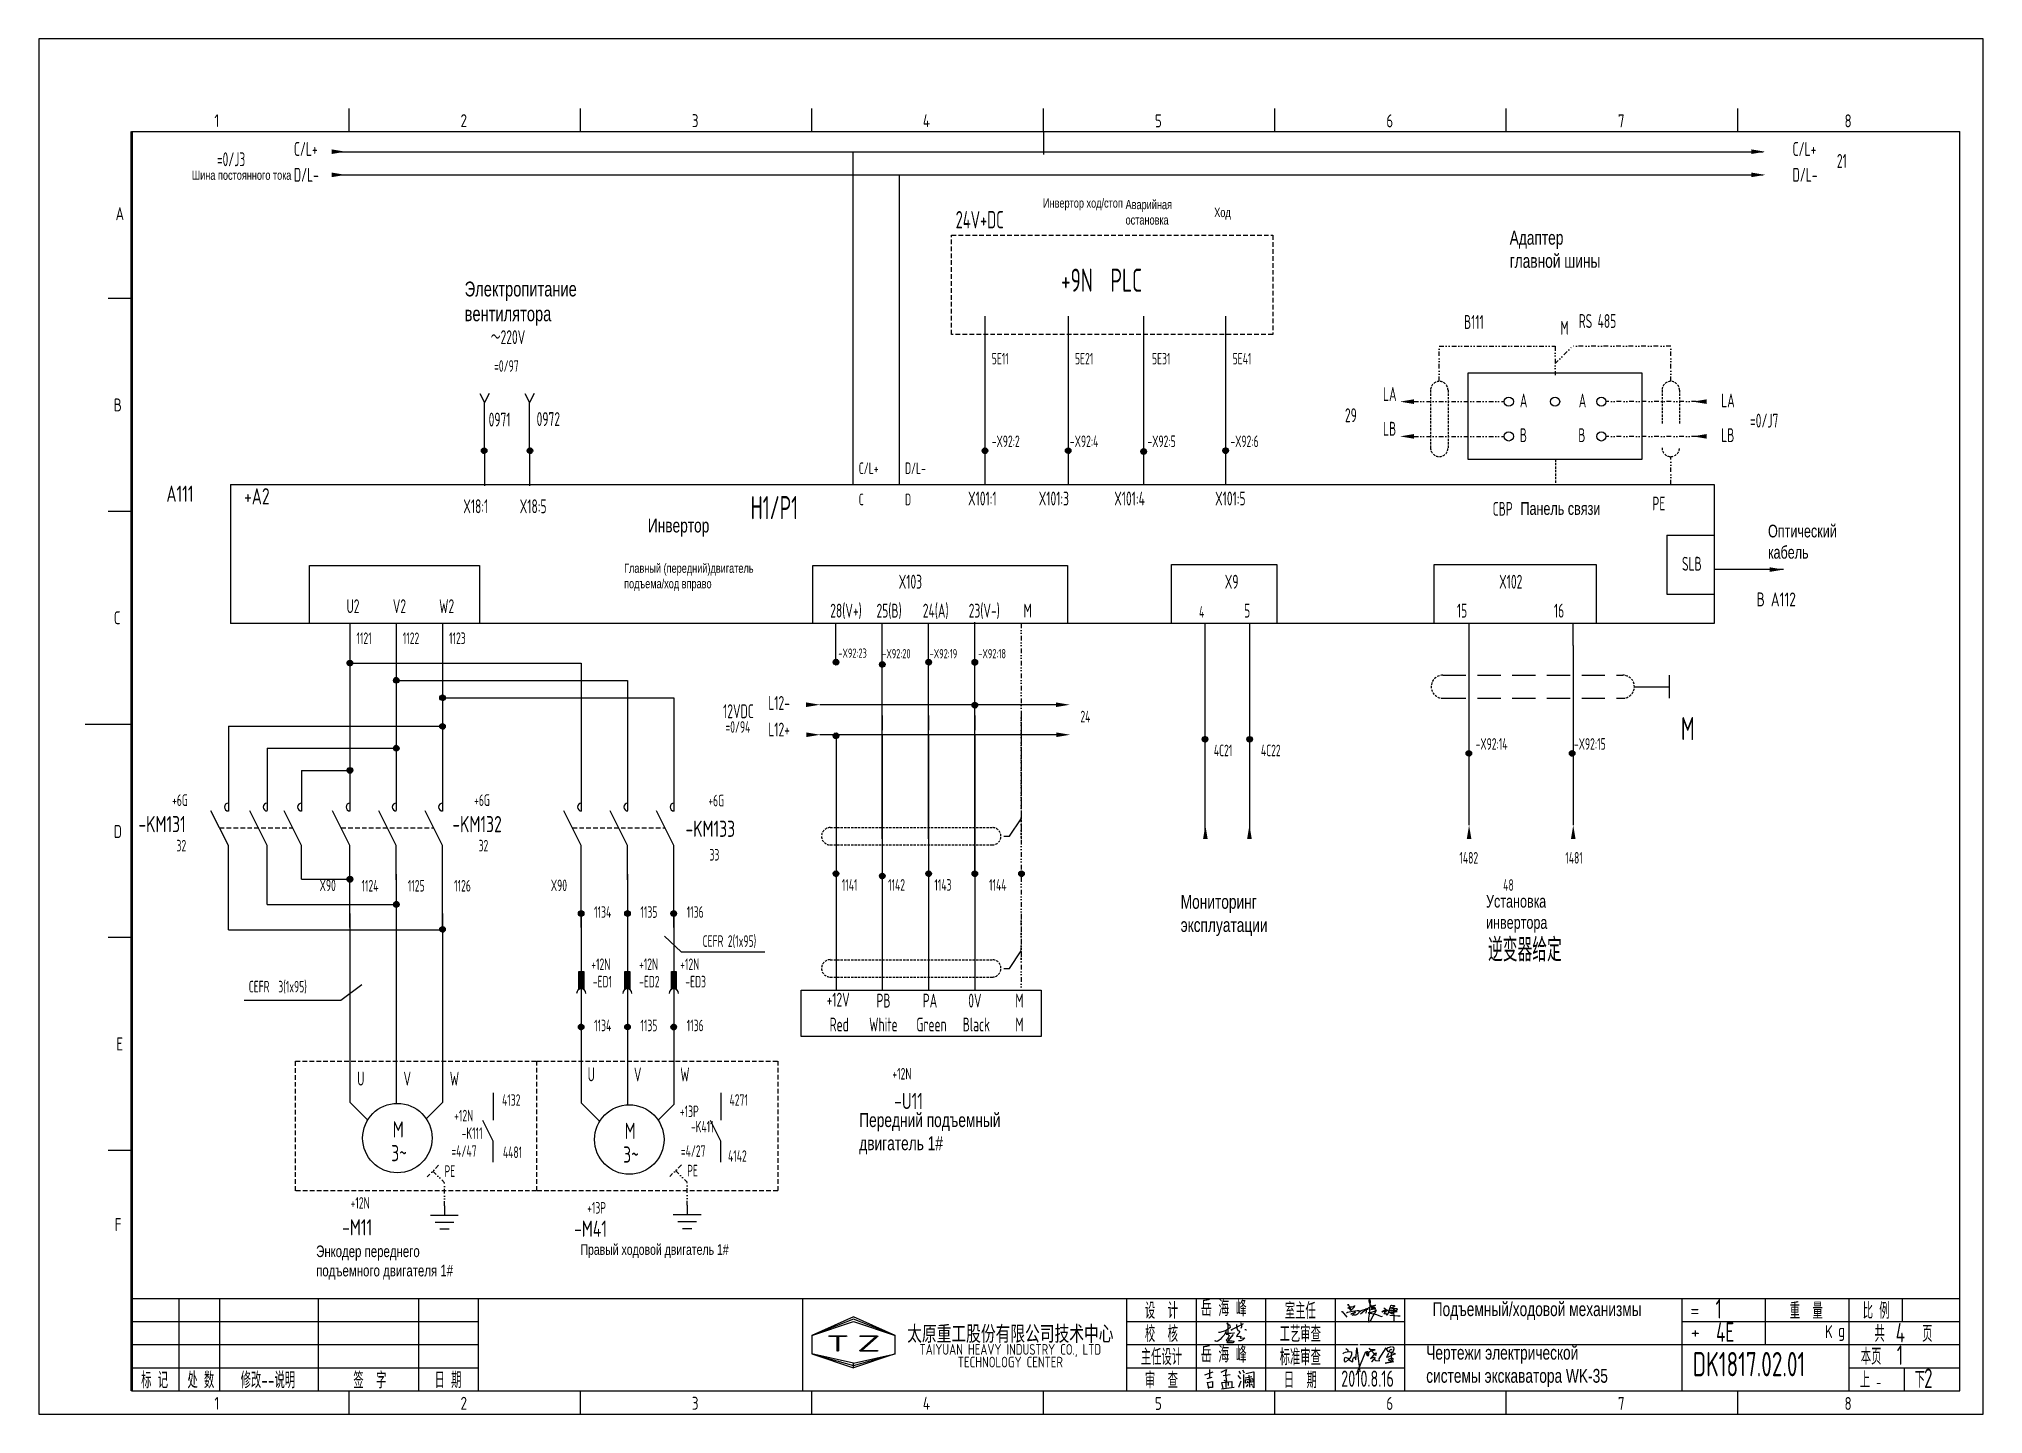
# Model space of a CAD drawing. Extents: x -2695 to 6320, y -2108 to 2608.
# Drawn here: x 8.8 to 428.8, y 120.6 to 417.6 of the extents above; entities that cross this region are included whole.
import ezdxf
from ezdxf.enums import TextEntityAlignment as Align

# ---------------------------------------------------------------- set-up
doc = ezdxf.new("R2010")
doc.units = 0
doc.header["$LTSCALE"] = 2
for name, pattern in [('DASHED2', [0.375, 0.25, -0.125]), ('DIVIDE', [1.25, 0.5, -0.25, 0, -0.25, 0, -0.25]), ('HIDDEN', [0.375, 0.25, -0.125])]:
    doc.linetypes.add(name, pattern=pattern)
doc.layers.get('0').update_dxf_attribs({"linetype": 'CONTINUOUS'})
for name, color, linetype in [('01', 7, 'CONTINUOUS'), ('11', 3, 'CONTINUOUS'), ('CONTINUOUS', 7, 'CONTINUOUS'), ('DASHED', 2, 'DASHED2'), ('DIVIDE', 1, 'DIVIDE')]:
    doc.layers.add(name, color=color, linetype=linetype)
doc.styles.add('HZLIB', font='TXT', dxfattribs={"bigfont": 'HZLIB.SHX'})
doc.styles.add('ROMAN', font='ROMANC.shx', dxfattribs={"width": 0.7, "height": 0.7})
doc.styles.add('ROMANS', font='romans', dxfattribs={"width": 0.67, "bigfont": 'hzlib'})
doc.styles.get("Standard").update_dxf_attribs({"font": 'isocp.shx', "width": 0.707, "bigfont": 'dfst.shx'})

msp = doc.modelspace()

# ---------------------------------------------------------------- texts
at = {"ltscale": 2, "width": 0.67}
for s, p in [('-X92:23', (181.52, 283.97)), ('-X92:20', (191, 283.84)), ('-X92:19', (201.24, 283.84)), ('-X92:18', (211.75, 283.84))]:
    msp.add_text(s, height=2, dxfattribs=at).set_placement(p)
at = {"width": 0.707}
for s, p in [('1', (371.02, 141.25)), ('4E', (371.13, 136.23)), ('4', (409.93, 136.11)), ('1', (410.18, 131.25)), ('2', (416.06, 126.25))]:
    msp.add_text(s, height=4.2, dxfattribs=at).set_placement(p)
at = {"ltscale": 2, "attachment_point": 1}
for s, insert, char_height, width in [('{\\fArial|b0|i0|c204|p34;Шина постоянного тока}', (41.85, 389.19), 2, 21.6275), ('{\\fArial|b0|i0|c204|p34;Инвертор ход/стоп}', (225.72, 383.17), 2, 16.3122), ('{\\fArial|b0|i0|c204|p34;Аварийная остановка}', (243.56, 382.85), 2, 16.3122), ('{\\fArial|b0|i0|c204|p34;Ход}', (262.71, 381.14), 2, 16.3122), ('{\\fArial|b0|i0|c204|p34;Адаптер главной шины}', (326.54, 376.18), 3, 20.2181), ('{\\fArial|b0|i0|c204|p34;\\H0.9167x;Электропитание вентилятора}', (100.79, 365.21), 3.5, 36.7449), ('{\\fArial|b0|i0|c204|p34;\\H0.9167x;Панель связи}', (328.87, 317.58), 3, 20.2181), ('{\\fArial|b0|i0|c204|p34;Инвертор}', (140.36, 314.03), 3, 24.8503), ('{\\fArial|b0|i0|c204|p34;\\H0.9167x;Оптический кабель}', (382.35, 312.71), 3, 20.2181), ('{\\fArial|b0|i0|c204|p34;Главный (передний)двигатель подъема/ход вправо}', (135.23, 304.31), 2, 35.1145), ('{\\fArial|b0|i0|c204|p34;Мониторинг эксплуатации}', (255.47, 232.76), 3, 20.2181), ('{\\fArial|b0|i0|c204|p34;\\H0.9167x;Установка инвертора}', (321.43, 232.76), 3, 20.2181), ('{\\fArial|b0|i0|c204|p34;Передний подъемный двигатель 1#}', (186.03, 185.62), 3, 42.7507), ('{\\fArial|b0|i0|c204|p34;Энкодер переднего подъемного двигателя 1#}', (68.71, 157.03), 2.5, 34.5403), ('{\\fArial|b0|i0|c204|p34;\\H0.9167x;Правый ходовой двигатель 1#}', (125.81, 157.31), 2.5, 34.5403), ('{\\fArial|b0|i0|c204|p34;Подъемный/ходовой механизмы}', (309.91, 144.79), 3, 44.6913), ('{\\fArial|b0|i0|c204|p34;Чертежи электрической системы экскаватора WK-35}', (308.51, 135.39), 3, 44.5239)]:
    msp.add_mtext(s, dxfattribs=dict(at, insert=insert, char_height=char_height, width=width))
at = {"char_height": 3.5, "attachment_point": 1}
for s, insert, width in [('岳 海 峰', (259.84, 145.25), 12.9495), ('岳 海 峰', (259.84, 135.25), 12.9495), ('2010.8.16', (290.14, 130.02), 12.1142)]:
    msp.add_mtext(s, dxfattribs=dict(at, insert=insert, width=width))
at = {"layer": '01', "linetype": 'HIDDEN', "width": 0.67}
for s, p in [('0971', (105.97, 333.91)), ('0972', (116.33, 334.01))]:
    msp.add_text(s, height=3, dxfattribs=at).set_placement(p)
at = {"layer": '11', "color": 7, "linetype": 'ByBlock', "ltscale": 2, "width": 0.67}
for s, p in [('+12N', (128.15, 216.53)), ('+12N', (138.46, 216.53)), ('+12N', (147.36, 216.53)), ('+12N', (193.19, 192.88)), ('4132', (108.87, 187.2)), ('4271', (158.01, 187.2)), ('+12N', (98.52, 183.84)), ('+13P', (147.29, 184.77)), ('4481', (109.06, 175.92)), ('4142', (157.68, 175.11)), ('+12N', (76.16, 164.99)), ('+13P', (127.25, 163.92))]:
    msp.add_text(s, height=2.5, dxfattribs=at).set_placement(p)
at = {"layer": '11', "width": 0.707}
msp.add_text('DK1817.02.01', height=5.25, dxfattribs=at).set_placement((366.09, 128.79))
at = {"layer": 'CONTINUOUS', "linetype": 'Continuous', "style": 'ROMAN'}
for s, height, width, p in [('1', 2.8, 0.7, (46.74, 398.56)), ('2', 2.8, 0.7, (99.9, 398.56)), ('3', 2.8, 0.7, (149.87, 398.56)), ('4', 2.8, 0.7, (199.77, 398.56)), ('5', 2.8, 0.7, (249.91, 398.52)), ('6', 2.8, 0.7, (299.89, 398.52)), ('7', 2.8, 0.7, (349.92, 398.52)), ('8', 2.8, 0.7, (398.87, 398.52)), ('A', 2.8, 0.7, (25.38, 378.47)), ('B', 2.8, 0.7, (24.99, 337.16)), ('C', 2.8, 0.7, (24.99, 291.21)), ('D', 2.8, 0.7, (24.99, 245.05)), ('E', 2.8, 0.7, (25.55, 199.16)), ('F', 2.8, 0.7, (25.19, 160.16)), ('K', 2.8, 0.7, (394.65, 137.02)), ('g', 2.8, 0.7, (397.48, 137.28)), ('T', 3.5, 1.8, (178.81, 134.12)), ('Z', 3.5, 1.8, (185.51, 134.12)), ('1', 2.8, 0.7, (46.74, 121.56)), ('2', 2.8, 0.7, (99.9, 121.56)), ('3', 2.8, 0.7, (149.87, 121.56)), ('4', 2.8, 0.7, (199.77, 121.56)), ('5', 2.8, 0.7, (249.91, 121.52)), ('6', 2.8, 0.7, (299.89, 121.52)), ('7', 2.8, 0.7, (349.92, 121.52)), ('8', 2.8, 0.7, (398.87, 121.52))]:
    msp.add_text(s, height=height, dxfattribs=dict(at, width=width)).set_placement(p)
at = {"layer": 'CONTINUOUS', "width": 0.67}
for s, height, p in [('C/L+', 3, (63.9, 392.35)), ('C/L+', 3, (387.65, 392.35)), ('=0/J3', 3, (47.27, 390.13)), ('21', 3, (397.22, 389.76)), ('D/L-', 3, (63.9, 386.76)), ('D/L-', 3, (387.65, 386.76)), ('B111', 3, (316.68, 354.98)), ('RS 485', 3, (341.46, 355.19)), ('～220V', 3, (106.43, 351.7)), (' M', 3, (336.36, 353.73)), ('LA', 3, (299.18, 339.42)), (' A', 3, (327.59, 338.03)), ('A', 3, (341.46, 338.03)), ('LA', 3, (372.23, 338.03)), ('29', 3, (290.95, 334.84)), ('=0/J7', 3, (378.46, 333.68)), ('LB', 3, (299.18, 331.92)), (' B', 3, (327.59, 330.53)), ('B', 3, (341.36, 330.53)), ('LB', 3, (372.23, 330.53)), (' CBP', 3, (321.72, 314.63)), ('12VDC', 3, (156.63, 270.92)), ('L12-', 3, (166.38, 272.71)), ('L12+', 3, (166.38, 266.97)), ('M', 5, (363.54, 266.17)), ('逆变器给定', 5, (321.87, 218.38))]:
    msp.add_text(s, height=height, dxfattribs=at).set_placement(p)
at = {"layer": 'CONTINUOUS', "color": 0, "width": 0.67}
msp.add_text('+9N  PLC', height=5, dxfattribs=at).set_placement((229.63, 363.01))
at = {"layer": 'CONTINUOUS', "color": 7, "width": 0.67}
for s, height, p in [('C/L+', 2.5, (185.92, 323.65)), ('D/L-', 2.5, (195.92, 323.65)), ('C', 2.5, (185.92, 316.9)), ('D', 2.5, (195.92, 316.9)), ('X101:1', 3, (209.54, 316.86)), ('X101:3', 3, (224.81, 316.86)), ('X101:4', 3, (241.12, 316.86)), ('X18:1', 3, (100.5, 315.18)), ('X18:5', 3, (112.69, 315.18)), ('H1/P1', 5, (162.57, 313.89)), ('PE', 3, (357.37, 315.77)), ('SLB', 3, (363.76, 302.77)), ('  X103', 3, (192.26, 298.89)), ('  X9', 3, (262.7, 298.89)), ('  X102', 3, (321.97, 298.89)), ('28(V+)', 3, (179.76, 292.64)), ('25(B)', 3, (189.76, 292.64)), ('24(A)', 3, (199.76, 292.64)), ('23(V-)', 3, (209.68, 292.64)), ('M', 3, (221.53, 292.64)), ('4', 2.5, (259.44, 292.64)), ('5', 3, (269.18, 292.64)), ('15', 3, (315.14, 292.64)), ('16', 3, (336.1, 292.64)), ('+6G', 2.5, (37.59, 251.96)), ('+6G', 2.5, (102.84, 251.96)), ('+6G', 2.5, (153.43, 251.88)), ('32', 2.5, (38.55, 242.14)), ('32', 2.5, (103.81, 242.14)), ('33', 2.5, (153.69, 240.16)), ('X90', 2.5, (69.46, 233.56)), ('X90', 2.5, (119.41, 233.56)), ('CEFR 2(1x95)', 2.5, (152.2, 221.53)), ('CEFR  3(1x95)', 2.5, (54.14, 211.69)), ('+12V', 3, (178.98, 208.63)), ('PB', 3, (189.76, 208.43)), ('PA', 3, (199.76, 208.43)), ('0V', 3, (209.58, 208.43)), ('M', 3, (219.76, 208.43)), ('Red', 3, (179.64, 203.26)), ('White', 3, (188.17, 203.26)), ('Green', 3, (198.37, 203.26)), ('Black', 3, (208.39, 203.26)), ('M', 3, (219.76, 203.26))]:
    msp.add_text(s, height=height, dxfattribs=at).set_placement(p)
for s, height, style, p in [('A111', 3.5, 'ROMANS', (36.35, 317.64)), ('-U11 ', 3.5, 'ROMANS', (193.58, 186.49)), ('M', 3.5, 'ROMANS', (85.25, 180.36)), ('M', 3.5, 'ROMANS', (135.35, 180.05)), ('3~', 3.5, 'ROMANS', (84.93, 175.23)), ('3~', 3.5, 'ROMANS', (135.03, 174.92)), ('-M11', 3.5, 'ROMANS', (74.33, 159.22)), ('-M41', 3.5, 'ROMANS', (124.43, 158.91)), ('-', 2.4, 'HZLIB', (405.68, 126.25))]:
    msp.add_text(s, height=height, dxfattribs=dict(at, style=style)).set_placement(p)
at = {"layer": 'CONTINUOUS', "color": 1, "style": 'ROMANS', "width": 0.67}
for s, p in [('+A2', (53.14, 317.1)), ('-KM131', (30.31, 246.29)), ('-KM132', (98.13, 246.29))]:
    msp.add_text(s, height=3.5, dxfattribs=at).set_placement(p)
at = {"layer": 'CONTINUOUS', "color": 1, "width": 0.67}
for s, p in [('X101:5', (262.91, 316.86)), ('U2', (75.28, 293.6)), ('V2', (85.28, 293.6)), ('W2', (95.28, 293.6)), ('U', (77.58, 191.57)), ('V', (87.58, 191.57)), ('W', (97.58, 191.57)), ('U', (127.36, 192.49)), ('V', (137.36, 192.49)), ('W', (147.36, 192.49))]:
    msp.add_text(s, height=3, dxfattribs=at).set_placement(p)
at = {"layer": 'CONTINUOUS', "style": 'ROMANS', "width": 0.67}
for s, height, p in [('В A112', 3.003, (379.87, 295.07)), ('-KM133', 3.5, (148.49, 245.28))]:
    msp.add_text(s, height=height, dxfattribs=at).set_placement(p)
at = {"layer": 'CONTINUOUS', "width": 0.67}
for s, p in [('设  计', (251.31, 143.12)), ('室主任', (281.31, 143.12)), ('重  量', (390.61, 143.12)), ('比 例', (405.71, 143.12)), ('校  核', (251.31, 138.12)), ('工艺审查', (281.31, 138.12)), ('共      页', (411.61, 138.13)), ('主任设计', (251.31, 133.12)), ('标准审查', (281.31, 133.12)), ('本页', (404.61, 133.23)), ('标 记', (33.81, 128.12)), ('处 数', (43.81, 128.12)), ('修改--说明', (58.28, 128.12)), ('签  字', (80.31, 128.12)), ('日 期', (97.19, 128.12)), ('审  查', (251.31, 128.12)), ('日  期', (281.31, 128.12)), ('上', (403.31, 128.14)), ('下', (415.14, 128.14))]:
    msp.add_text(s, height=3.5, dxfattribs=at).set_placement(p, align=Align.MIDDLE)
at = {"layer": 'CONTINUOUS', "linetype": 'Continuous', "style": 'ROMAN'}
for s, p in [('=', (365.55, 141.67)), ('+', (365.65, 136.94))]:
    msp.add_text(s, height=2.8, dxfattribs=at).set_placement(p)
at = {"layer": 'CONTINUOUS', "insert": (218.67, 135.19), "char_height": 3.3, "width": 50, "attachment_point": 5, "line_spacing_factor": 0.7125}
msp.add_mtext('{\\f宋体|b0|i0|c134|p2;太原重工股份有限公司技术中心\\P\\Fromans.shx;\\H0.6969x;TAIYUAN HEAVY INDUSTRY CO., LTD\\PTECHNOLOGY CENTER}', dxfattribs=at)
at = {"layer": 'DASHED', "color": 0, "width": 0.67}
for s, height, p in [('24V+DC', 3.75, (206.86, 376.7)), ('5E11', 2.5, (214.66, 347.31)), ('5E21', 2.5, (232.63, 347.31)), ('5E31', 2.5, (249.27, 347.31)), ('5E41', 2.5, (266.69, 347.31)), ('-X92:2', 2.5, (214.66, 329.47)), ('-X92:4', 2.5, (231.54, 329.47)), ('-X92:5', 2.5, (248.29, 329.47)), ('-X92:6', 2.5, (266.21, 329.47)), ('-X92:14', 2.5, (319.18, 264.11)), ('-X92:15', 2.5, (340.42, 264.11))]:
    msp.add_text(s, height=height, dxfattribs=at).set_placement(p)
at = {"layer": 'DASHED', "color": 7, "width": 0.67}
for s, p in [('=0/97', (107.15, 345.73)), ('1121', (77.42, 286.94)), ('1122', (87.42, 286.94)), ('1123', (97.42, 286.94)), ('=0/94', (157.13, 267.78)), ('24', (233.81, 270.03)), ('1124', (78.51, 233.48)), ('1125', (88.51, 233.48)), ('1126', (98.51, 233.48)), ('1141', (182.26, 233.66)), ('1142', (192.26, 233.66)), ('1143', (202.26, 233.66)), ('1144', (214.07, 233.66)), ('48', (325.14, 233.64)), ('1134', (128.76, 227.8)), ('1135', (138.76, 227.8)), ('1136', (148.76, 227.8)), ('-ED1', (128.46, 212.77)), ('-ED2', (138.46, 212.77)), ('-ED3', (148.46, 212.77)), ('1134', (128.76, 203.3)), ('1135', (138.76, 203.3)), ('1136', (148.76, 203.3)), ('      -K111', (94.39, 180.04)), ('=4/47', (97.94, 176.18)), ('=4/27', (147.5, 176.18)), ('PE', (96.42, 171.85)), ('PE', (148.86, 171.96))]:
    msp.add_text(s, height=2.5, dxfattribs=at).set_placement(p)
at = {"layer": 'DASHED', "color": 1, "width": 0.67}
for s, p in [('4C21', (262.63, 262.7)), ('4C22', (272.8, 262.7)), ('1482', (315.68, 239.51)), ('1481', (338.56, 239.51)), ('      -K411', (143.93, 181.45))]:
    msp.add_text(s, height=2.5, dxfattribs=at).set_placement(p)

# ---------------------------------------------------------------- blocks, each defined once
blk = doc.blocks.new('A$C5BE500A0')
for p, q in [((64.4, 48.9), (64.5, 51.6)), ((65.3, 44.3), (64.4, 48.9)), ((64.5, 51.6), (65.9, 52.2)), ((67.1, 48.5), (64.5, 17.9)), ((65.9, 52.2), (66.5, 51.5)), ((66.5, 51.5), (67.1, 48.5)), ((0, 24.1), (1.5, 23.9)), ((1.5, 23.9), (12.6, 10.8)), ((11.6, 21), (13.8, 22.8)), ((13.8, 22.8), (17.9, 23.5)), ((15.3, 41.2), (22.2, 26.1)), ((15.3, 40.1), (15.3, 41.2)), ((15.4, 37.7), (15.3, 40.1)), ((15.4, 32.4), (21, 34.6)), ((15.5, 31.8), (15.4, 32.4)), ((19.1, 30.1), (15.5, 31.8)), ((17.9, 23.5), (26, 24.9)), ((22.2, 26.1), (19.1, 30.1)), ((21, 34.6), (24.5, 35.1)), ((22.6, 18.1), (23.6, 19.3)), ((23.7, 17.3), (22.6, 18.1)), ((23.3, 27.9), (23.1, 27.8)), ((25.3, 29.5), (23.3, 27.9)), ((23.6, 19.3), (25.8, 19.9)), ((24.5, 35.1), (28.2, 35.6)), ((26.1, 16.2), (24.9, 15)), ((26.8, 30.7), (25.3, 29.5)), ((25.8, 19.9), (29.2, 20.8)), ((26, 24.9), (36.8, 26.1)), ((28.4, 20), (26.1, 16.2)), ((29.4, 34), (26.8, 30.7)), ((28.2, 35.6), (30.2, 36.8)), ((29.4, 15.2), (28.2, 15.7)), ((29.5, 22.1), (28.4, 20)), ((29.2, 20.8), (33, 21.4)), ((30.2, 38), (29.4, 34)), ((32.4, 15.1), (29.4, 15.2)), ((30.2, 22.7), (29.5, 22.1)), ((30.2, 36.8), (30.2, 38)), ((31.6, 22.6), (30.2, 22.7)), ((32.8, 22.1), (31.6, 22.6)), ((35, 16.2), (32.4, 15.1)), ((33, 21.4), (32.8, 22.1)), ((37.6, 17.7), (35, 16.2)), ((36.8, 26.1), (40.9, 26)), ((39.7, 20.3), (37.6, 17.7)), ((40.8, 21.6), (39.7, 20.3)), ((40.2, 22.8), (44.3, 25.4)), ((41.7, 24.4), (40.8, 21.6)), ((40.9, 26), (41.7, 24.4)), ((44.3, 25.4), (50.6, 27.7)), ((44.7, 18.7), (49.1, 22.6)), ((49.1, 22.6), (54.4, 27.2)), ((50.6, 27.7), (56.2, 29.3)), ((54.4, 27.2), (59.1, 30.4)), ((56.8, 20.6), (55.9, 19.6)), ((56.2, 29.3), (60.8, 29.6)), ((56.7, 31.7), (57.4, 29.6)), ((57.6, 25), (56.8, 20.6)), ((57.4, 29.6), (57.6, 25)), ((59.1, 30.4), (64.7, 33.7)), ((60.8, 29.6), (62.2, 29.2)), ((66.6, 21), (62.5, 20.6)), ((62.5, 20.6), (75.7, 18.4)), ((64.5, 17.9), (63.3, 8.5)), ((63.3, 8.5), (63.5, 0.1)), ((63.5, 0.1), (64.3, 0)), ((64.3, 0), (67.5, 2.5)), ((64.7, 33.7), (72, 37.3)), ((67.5, 39.5), (65.3, 44.3)), ((69.8, 21.4), (66.6, 21)), ((70.3, 36.3), (67.5, 39.5)), ((67.5, 2.5), (73.8, 13.7)), ((68.3, 28.6), (72.6, 29.4)), ((69.3, 29), (68.3, 28.6)), ((72, 30.5), (69.3, 29)), ((69.9, 34.1), (69.7, 33.3)), ((69.7, 33.3), (71.9, 33.6)), ((76.7, 24.1), (69.8, 21.4)), ((74.6, 36.5), (69.9, 34.1)), ((73.8, 32.8), (70.3, 36.3)), ((71.9, 33.6), (75.3, 34.2)), ((72, 37.3), (77.8, 39)), ((74.8, 31.8), (72, 30.5)), ((72.6, 29.4), (78.2, 30.4)), ((77.7, 30.8), (73.8, 32.8)), ((73.8, 13.7), (77.7, 20)), ((79.7, 39.2), (74.6, 36.5)), ((76.7, 32.6), (74.8, 31.8)), ((75.3, 34.2), (77, 34.5)), ((75.7, 18.4), (81.9, 16.6)), ((77.7, 33.5), (76.7, 32.6)), ((79.9, 25.4), (76.7, 24.1)), ((77, 34.5), (78, 34.1)), ((78, 34.1), (77.7, 33.5)), ((80.1, 30.5), (77.7, 30.8)), ((77.7, 20), (81.2, 25.6)), ((77.8, 39), (79.7, 39.2)), ((78.2, 30.4), (80.1, 30.5)), ((82.1, 26.9), (79.9, 25.4)), ((81.2, 25.6), (82.1, 26.9)), ((81.9, 16.6), (87.3, 14.8)), ((87.3, 14.8), (91.3, 12.9)), ((91.3, 12.9), (94.8, 12.6)), ((94.5, 25.2), (94.9, 23.9)), ((94.8, 12.6), (95.8, 12.8)), ((94.9, 23.9), (95.3, 23)), ((95.3, 23), (95.8, 22.8)), ((95.8, 22.8), (97, 23.3)), ((97, 23.3), (97.8, 25.3)), ((98.5, 23.8), (97.4, 25.9)), ((97.8, 25.3), (100.8, 27)), ((101.1, 23.3), (98.5, 23.8)), ((99, 31.4), (100.1, 32)), ((100.7, 21.1), (99.2, 17.4)), ((99.2, 17.4), (101.9, 20.9)), ((100.1, 32), (101.1, 31.6)), ((102.1, 27.7), (100.7, 21.1)), ((100.8, 27), (103.5, 26.5)), ((101.1, 31.6), (102.1, 30.6)), ((103.3, 23.7), (101.1, 23.3)), ((101.9, 20.9), (103.1, 21.8)), ((102.1, 30.6), (102.1, 27.7)), ((103.1, 21.8), (103.7, 20.1)), ((104.7, 23.9), (103.3, 23.7)), ((103.5, 26.5), (104.5, 25.2)), ((103.7, 20.1), (103.9, 18.5)), ((103.9, 18.5), (105, 16.1)), ((104.2, 28.7), (108.3, 26.3)), ((104.5, 25.2), (104.7, 23.9)), ((105, 16.1), (106.4, 15.7)), ((106.4, 15.7), (107.7, 17.3)), ((107.7, 17.3), (110.9, 22.6)), ((108.3, 26.3), (115.7, 20.2)), ((110.9, 22.6), (113.3, 30.9)), ((111.7, 21.6), (125.7, 23.5)), ((115.4, 22.1), (111.7, 21.6)), ((112.9, 30.9), (112.3, 30.9)), ((117.4, 32.7), (112.9, 30.9)), ((112.9, 26.9), (127.4, 26.5)), ((124.7, 26.6), (112.9, 26.9)), ((113.3, 30.9), (114.4, 35)), ((113.4, 15.2), (124.8, 14.7)), ((114.4, 35), (115.4, 38.4)), ((115.4, 38.4), (118.1, 38.8)), ((122.5, 23.3), (115.4, 22.1)), ((115.7, 20.2), (118.5, 18.9)), ((116.7, 30.8), (120.9, 31.8)), ((122.1, 34.8), (117.4, 32.7)), ((118.1, 38.8), (123.3, 38.3)), ((118.5, 18.9), (120.8, 19.6)), ((120.8, 19.6), (121.1, 20.7)), ((120.9, 31.8), (124.1, 32)), ((121.7, 31.5), (122.2, 1.9)), ((123, 28.1), (121.7, 31.5)), ((124.7, 36.8), (122.1, 34.8)), ((126.4, 24.6), (122.5, 23.3)), ((128.2, 25.5), (123, 28.1)), ((123.3, 38.3), (124.7, 36.8)), ((124.1, 32), (129.1, 31.3)), ((128.1, 26.7), (124.7, 26.6)), ((124.8, 14.7), (132, 14.1)), ((125.7, 23.5), (130.1, 23.8)), ((127.4, 26.5), (126.4, 24.6)), ((130.2, 28.3), (128.1, 26.7)), ((130.5, 24.3), (128.2, 25.5)), ((129.1, 31.3), (130.7, 30.3)), ((130.1, 23.8), (130.5, 24.3)), ((130.7, 30.3), (130.2, 28.3)), ((132, 14.1), (137.3, 13.6))]:
    blk.add_line(p, q)
blk = doc.blocks.new('POINT1')
h = blk.add_hatch()
h.set_pattern_fill('ANGLE', color=256, scale=0.01, style=0)
h.set_pattern_definition([(0, (0, 0), (0, 0.06985), [0.0508, -0.01905]), (90, (0, 0), (-0.06985, 4e-18), [0.0508, -0.01905])])
h.paths.add_polyline_path([(-0.6, 0, 1), (0.6, 0, 1)])
blk.add_circle((0, 0), 0.6)
blk = doc.blocks.new('sym-03-013-0')
for p, q in [((0, 0), (0, -2)), ((-3, -2), (3, -2)), ((-2, -3.5), (2, -3.5)), ((-1, -5), (1, -5))]:
    blk.add_line(p, q)
blk = doc.blocks.new('ARROW1')
at = {"layer": 'CONTINUOUS'}
for p in [(0, 0), (12, 1), (12, -1)]:
    blk.add_line(p, (10, 0), dxfattribs=at)
blk = doc.blocks.new('lf')
for points in [[(409.4, 317.6), (411.9, 317.6), (420.7, 320.5), (429.4, 326.1), (429, 328.4), (426.7, 330.1), (424.2, 331.3), (423.4, 332.6), (424.4, 333.4), (425, 330.7), (425, 327.4), (425, 324.7), (424.8, 321.8), (424.8, 320.3), (424.8, 318.7), (425, 314.7), (425, 313), (424.8, 313)], [(432.1, 320.3), (430.6, 321.6), (450.9, 331.7), (450.9, 332.2)], [(439.5, 330.9), (440, 324.5), (442, 320.7)], [(446.2, 333.8), (448.1, 330.5), (448.1, 326.7), (446.6, 323.8)], [(421.5, 320.1), (421.3, 317.6), (420, 315.1), (418.6, 312.6), (416.7, 310.5), (414.9, 308.5), (411.9, 305.6), (410.1, 304.1), (408, 302.6), (406.1, 302), (403.6, 302.6), (403.6, 303.5), (403.9, 303.5)], [(421.3, 316.2), (424.8, 315.9), (427.1, 316), (429.8, 316), (434.8, 316.8), (436, 316.8)], [(421.9, 314.1), (423.8, 314.1), (425.4, 313.7), (426, 313), (426.9, 312), (427.1, 312), (426.5, 310.5), (426.1, 309.5), (424.2, 306.6), (423.1, 305.4), (422.1, 304.5), (423.2, 303.3), (427.3, 303.1), (429.8, 303.1), (432.3, 302.9), (435.4, 302.7), (433.1, 299.9), (424.6, 299.5), (424, 300.4), (425.6, 303.3), (434.3, 313.5)], [(441.8, 320.7), (443.7, 320.1), (444.9, 317.6), (443.1, 315.5), (439.7, 311.8), (439.8, 310.6), (445.4, 311.2), (447, 310.3), (445.6, 307.4), (453.6, 308), (450.3, 304.7), (447, 303.3), (443.7, 303.1), (442.9, 303.7)], [(453.4, 322.4), (454.9, 322.2), (455.7, 321.8), (456.1, 321.6), (456.3, 321.4)]]:
    blk.add_lwpolyline(points)

# ---------------------------------------------------------------- hatches: boundary and pattern name
h = msp.add_hatch()
h.set_pattern_fill('_USER', color=256, scale=0.2, angle=-90, style=0, pattern_type=0)
h.set_pattern_definition([(270, (120.98225, 233.1409), (0.2, -4e-17), [])])
h.paths.add_polyline_path([(125.45, 212.5), (126.5, 212.5), (126.5, 216.21), (125.45, 216.21)])
h = msp.add_hatch()
h.set_pattern_fill('_USER', color=256, scale=0.2, angle=-90, style=0, pattern_type=0)
h.set_pattern_definition([(270, (130.93795, 233.1409), (0.2, -4e-17), [])])
h.paths.add_polyline_path([(135.41, 212.5), (136.45, 212.5), (136.45, 216.21), (135.41, 216.21)])
h = msp.add_hatch()
h.set_pattern_fill('_USER', color=256, scale=0.2, angle=-90, style=0, pattern_type=0)
h.set_pattern_definition([(270, (140.9756, 233.1409), (0.2, -4e-17), [])])
h.paths.add_polyline_path([(145.44, 212.5), (146.49, 212.5), (146.49, 216.21), (145.44, 216.21)])

# ---------------------------------------------------------------- linework, layer by layer
for p, q in [((73.81, 393.26), (381.31, 393.26)), ((73.81, 388.26), (381.31, 388.26)), ((303.81, 135.62), (363.81, 135.62)), ((261.69, 130.28), (261.69, 128.47)), ((264.24, 129.71), (265.4, 130.23)), ((265.4, 130.23), (265.14, 129.45)), ((260.68, 129.11), (262.49, 129.75)), ((261.2, 128.33), (262.24, 128.59)), ((261.2, 127.55), (261.46, 126.13)), ((261.33, 127.42), (262.36, 127.68)), ((262.36, 126.39), (261.33, 126.39)), ((261.46, 128.59), (261.46, 128.59)), ((262.36, 127.68), (262.36, 126.39)), ((264.24, 129.71), (264.24, 129.71)), ((264.25, 126.08), (267.01, 126.44)), ((264.31, 127.42), (264.57, 126.13)), ((264.44, 127.42), (266.51, 127.68)), ((264.63, 128.93), (266.18, 129.19)), ((265.4, 127.64), (264.89, 127.9)), ((265.14, 129.45), (265.14, 129.19)), ((265.14, 129.19), (265.4, 127.64)), ((265.22, 127.42), (265.22, 126.39)), ((265.73, 127.55), (265.73, 126.78)), ((266.51, 127.68), (266.51, 126.26)), ((267.82, 128.99), (268.37, 128.27)), ((268, 129.93), (268.37, 129.3)), ((268, 126.45), (268.52, 127.78)), ((268.82, 130.15), (269.19, 129.51)), ((269.06, 129.21), (269.06, 126.21)), ((269.37, 128.05), (269.4, 127.36)), ((271.07, 128.27), (269.4, 127.93)), ((269.4, 127.36), (271.19, 127.66)), ((269.43, 128.42), (270.85, 128.72)), ((269.52, 129.36), (271.22, 129.72)), ((269.95, 127.02), (269.61, 126.51)), ((269.82, 127.75), (270, 127.6)), ((270.22, 129.06), (270.31, 126.45)), ((270.64, 127.93), (270.46, 127.6)), ((270.64, 127.19), (270.98, 126.85)), ((271.25, 126.27), (270.98, 126.57)), ((271.19, 127.66), (271.07, 128.27)), ((271.22, 129.72), (271.25, 129.72)), ((271.25, 129.72), (271.25, 126.27))]:
    msp.add_line(p, q)
at = {"ltscale": 2}
for p, q in [((360.52, 310.44), (360.52, 297.67)), ((360.52, 310.44), (370.68, 310.44)), ((385.68, 303.01), (370.68, 303.01)), ((360.52, 297.67), (370.68, 297.67)), ((180.98, 282.97), (180.98, 291.37)), ((229.23, 273.82), (177.55, 273.82)), ((49.74, 269.18), (96.01, 269.18)), ((229.23, 267.34), (177.55, 267.34)), ((58.13, 264.45), (86.01, 264.45)), ((65.56, 259.64), (76.01, 259.64)), ((65.56, 236.13), (76.01, 236.13)), ((58.13, 230.66), (86.01, 230.66)), ((49.74, 225.21), (96.01, 225.21)), ((143.93, 223.87), (147.55, 220.48)), ((147.55, 220.48), (165.64, 220.48)), ((78.58, 213.32), (74.06, 209.93)), ((74.06, 209.93), (53.19, 209.93))]:
    msp.add_line(p, q, dxfattribs=at)
at = {"color": 0, "linetype": 'DASHED2', "ltscale": 2}
msp.add_lwpolyline([(205.97, 375.21), (275.35, 375.21), (275.35, 353.8), (205.97, 353.8)], close=True, dxfattribs=at)
for points in [[(126.5, 216.21), (126.5, 212.5), (125.45, 212.5), (125.45, 216.21)], [(136.45, 216.21), (136.45, 212.5), (135.41, 212.5), (135.41, 216.21)], [(146.49, 216.21), (146.49, 212.5), (145.44, 212.5), (145.44, 216.21)]]:
    msp.add_lwpolyline(points, close=True)
at = {"ltscale": 2}
for centre in [(49.74, 251.72), (58.13, 251.72), (65.56, 251.72), (76.01, 251.72), (86.01, 251.72), (96.02, 251.72), (126.03, 251.72), (136.03, 251.72), (146.03, 251.72)]:
    msp.add_arc(centre, 0.846, 90, 270, dxfattribs=at)
at = {"color": 3}
for points in [[(72.06, 393.76), (72.06, 392.76), (75.06, 393.26)], [(378.75, 393.76), (378.75, 392.76), (381.75, 393.26)], [(72.06, 388.76), (72.06, 387.76), (75.06, 388.26)], [(378.75, 388.76), (378.75, 387.76), (381.75, 388.26)], [(174.55, 274.32), (174.55, 273.32), (177.55, 273.82)], [(228.52, 274.32), (228.52, 273.32), (231.52, 273.82)], [(174.61, 267.84), (174.61, 266.84), (177.61, 267.34)], [(228.58, 267.84), (228.58, 266.84), (231.58, 267.34)]]:
    msp.add_solid(points, dxfattribs=at)
at = {"layer": '01', "linetype": 'Continuous', "ltscale": 2}
for p, q in [((213.19, 357.76), (213.19, 321.38)), ((231.16, 357.76), (231.16, 321.38)), ((247.46, 357.76), (247.46, 321.38)), ((265.18, 357.76), (265.18, 321.38)), ((105.08, 329.07), (105.08, 321.1)), ((114.82, 329.07), (114.82, 321.1)), ((253.48, 304.13), (276.24, 304.13)), ((253.48, 291.39), (253.48, 304.13)), ((276.24, 304.13), (276.24, 291.39)), ((310.24, 304.13), (345.24, 304.13)), ((310.24, 291.39), (310.24, 304.13)), ((345.24, 304.13), (345.24, 291.39)), ((317.74, 291.39), (317.74, 247.83)), ((340.24, 286.63), (340.24, 291.39))]:
    msp.add_line(p, q, dxfattribs=at)
at = {"layer": '01', "linetype": 'HIDDEN'}
msp.add_line((336.46, 326.78), (336.46, 321.62), dxfattribs=at)
at = {"layer": '01', "ltscale": 2}
for p, q in [((76.01, 282.83), (125.96, 282.83)), ((86.01, 279.08), (135.96, 279.08)), ((96.01, 275.33), (145.96, 275.33))]:
    msp.add_line(p, q, dxfattribs=at)
at = {"layer": '01', "color": 2, "linetype": 'DASHED2', "ltscale": 2}
for p, q in [((47.85, 247.23), (63.67, 247.23)), ((74.12, 247.23), (94.12, 247.23)), ((124.07, 247.23), (144.07, 247.23))]:
    msp.add_line(p, q, dxfattribs=at)
at = {"layer": '01', "ltscale": 2}
for centre in [(125.98, 211.49), (135.93, 211.49), (145.97, 211.49)]:
    msp.add_arc(centre, 1, 0, 180, dxfattribs=at)
at = {"layer": 'CONTINUOUS', "color": 3}
for p, q in [((428.81, 417.62), (8.81, 417.62)), ((8.81, 417.62), (8.81, 120.62)), ((428.81, 120.62), (428.81, 417.62)), ((8.81, 120.62), (428.81, 120.62))]:
    msp.add_line(p, q, dxfattribs=at)
at = {"layer": 'CONTINUOUS', "linetype": 'Continuous'}
for p, q in [((75.81, 397.62), (75.81, 402.62)), ((125.81, 397.62), (125.81, 402.62)), ((175.81, 397.62), (175.81, 402.62)), ((275.81, 397.62), (275.81, 402.62)), ((325.81, 397.62), (325.81, 402.62)), ((375.81, 397.62), (375.81, 402.62)), ((23.81, 361.62), (28.81, 361.62)), ((23.81, 315.62), (28.81, 315.62)), ((18.81, 269.62), (28.81, 269.62)), ((23.81, 223.62), (28.81, 223.62)), ((23.81, 177.62), (28.81, 177.62)), ((28.81, 145.62), (423.81, 145.62)), ((39.09, 125.62), (39.09, 145.62)), ((47.92, 125.62), (47.92, 145.62)), ((69.15, 145.62), (69.15, 125.62)), ((90.81, 145.62), (90.81, 125.62)), ((103.81, 125.62), (103.81, 145.62)), ((173.81, 125.62), (173.81, 145.62)), ((243.81, 125.62), (243.81, 145.62)), ((258.81, 145.62), (258.81, 125.62)), ((273.81, 145.62), (273.81, 125.62)), ((288.81, 145.62), (288.81, 125.62)), ((303.81, 145.62), (303.81, 125.62)), ((363.81, 125.62), (363.81, 145.62)), ((381.71, 145.62), (381.71, 135.62)), ((399.81, 145.62), (399.81, 125.62)), ((28.81, 140.62), (103.81, 140.62)), ((184.81, 141.62), (175.81, 137.62)), ((184.81, 141.12), (175.81, 137.62)), ((175.81, 137.62), (184.81, 140.62)), ((193.81, 137.62), (184.81, 141.62)), ((193.81, 137.62), (184.81, 141.12)), ((184.81, 140.62), (193.81, 137.62)), ((243.81, 140.62), (293.81, 140.62)), ((293.81, 140.62), (303.81, 140.62)), ((293.81, 140.62), (303.81, 140.62)), ((363.81, 140.62), (423.81, 140.62)), ((28.81, 135.62), (103.81, 135.62)), ((175.81, 137.62), (175.81, 133.62)), ((193.81, 133.62), (193.81, 137.62)), ((243.81, 135.62), (293.81, 135.62)), ((294.14, 135.62), (303.81, 135.62)), ((363.81, 135.62), (423.81, 135.62)), ((28.81, 130.62), (103.81, 130.62)), ((175.81, 133.62), (184.81, 130.62)), ((184.81, 131.62), (175.81, 133.62)), ((175.81, 133.62), (184.81, 131.12)), ((184.81, 131.12), (193.81, 133.62)), ((193.81, 133.62), (184.81, 130.62)), ((184.81, 131.62), (193.81, 133.62)), ((184.81, 130.62), (184.81, 131.62)), ((184.81, 130.62), (184.81, 131.62)), ((243.81, 130.62), (293.81, 130.62)), ((293.81, 130.62), (303.81, 130.62)), ((399.81, 130.62), (423.81, 130.62)), ((75.81, 120.62), (75.81, 125.62)), ((125.81, 120.62), (125.81, 125.62)), ((175.81, 120.62), (175.81, 125.62)), ((275.81, 120.62), (275.81, 125.62)), ((325.81, 120.62), (325.81, 125.62)), ((375.81, 120.62), (375.81, 125.62))]:
    msp.add_line(p, q, dxfattribs=at)
at = {"layer": 'CONTINUOUS'}
for p, q in [((225.81, 397.62), (225.81, 402.62)), ((28.81, 397.62), (423.81, 397.62)), ((225.81, 397.62), (225.81, 392.62)), ((423.81, 125.62), (423.81, 397.62)), ((184.67, 393.26), (184.67, 347.08)), ((194.67, 388.26), (194.67, 347.08)), ((317.59, 326.78), (317.59, 345.53)), ((317.59, 345.53), (355.09, 345.53)), ((355.09, 345.53), (355.09, 326.78)), ((355.09, 326.78), (317.59, 326.78)), ((50.19, 321.39), (370.68, 321.39)), ((370.68, 321.39), (370.68, 291.39)), ((370.68, 291.39), (50.19, 291.39)), ((340.24, 286.63), (340.24, 247.83)), ((353.47, 277.71), (360.97, 277.71)), ((360.97, 280.21), (360.97, 275.21)), ((49.74, 243.44), (45.99, 250.94)), ((58.13, 243.44), (54.38, 250.94)), ((65.56, 243.44), (61.81, 250.94)), ((76.01, 243.44), (72.26, 250.94)), ((86.01, 243.44), (82.26, 250.94)), ((96.01, 243.44), (92.26, 250.94)), ((125.96, 243.44), (122.21, 250.94)), ((135.96, 243.44), (132.21, 250.94)), ((145.96, 243.44), (142.21, 250.94)), ((106.98, 179.54), (104.73, 184.04)), ((156.13, 179.54), (153.88, 184.04)), ((411.31, 145.62), (411.31, 140.62)), ((291.14, 134.82), (291.49, 134.61)), ((291.14, 134.82), (291.49, 134.61)), ((291.14, 134.82), (291.49, 134.61)), ((291.14, 134.82), (291.49, 134.61)), ((291.49, 134.61), (291.55, 134.46)), ((291.49, 134.61), (291.55, 134.46)), ((291.49, 134.61), (291.55, 134.46)), ((291.49, 134.61), (291.55, 134.46)), ((291.55, 134.46), (291.55, 134.15)), ((291.55, 134.46), (291.55, 134.15)), ((291.55, 134.46), (291.55, 134.15)), ((291.55, 134.46), (291.55, 134.15)), ((293.28, 132.32), (293.54, 134.97)), ((293.28, 132.32), (293.54, 134.97)), ((293.28, 132.32), (293.54, 134.97)), ((293.28, 132.32), (293.54, 134.97)), ((293.54, 134.97), (294.15, 129.77)), ((293.54, 134.97), (294.15, 129.77)), ((293.54, 134.97), (294.15, 129.77)), ((293.54, 134.97), (294.15, 129.77)), ((296.18, 134.83), (297.32, 133.54)), ((296.37, 134.61), (296.18, 134.83)), ((296.18, 134.83), (297.32, 133.54)), ((296.37, 134.61), (296.18, 134.83)), ((296.18, 134.83), (297.32, 133.54)), ((296.37, 134.61), (296.18, 134.83)), ((296.18, 134.83), (297.32, 133.54)), ((296.37, 134.61), (296.18, 134.83)), ((297.47, 134.53), (296.37, 134.61)), ((297.47, 134.53), (296.37, 134.61)), ((297.47, 134.53), (296.37, 134.61)), ((297.47, 134.53), (296.37, 134.61)), ((296.62, 134.28), (297.14, 134.42)), ((296.62, 134.28), (297.14, 134.42)), ((296.62, 134.28), (297.14, 134.42)), ((296.62, 134.28), (297.14, 134.42)), ((297.14, 134.42), (297.47, 134.53)), ((297.14, 134.42), (297.47, 134.53)), ((297.14, 134.42), (297.47, 134.53)), ((297.14, 134.42), (297.47, 134.53)), ((298.34, 132.53), (299.85, 134.91)), ((298.34, 132.53), (299.85, 134.91)), ((298.34, 132.53), (299.85, 134.91)), ((298.34, 132.53), (299.85, 134.91)), ((299.84, 134.84), (299.97, 134.41)), ((299.84, 134.84), (299.97, 134.41)), ((299.84, 134.84), (299.97, 134.41)), ((299.84, 134.84), (299.97, 134.41)), ((299.93, 134.58), (300.29, 135)), ((299.93, 134.58), (300.29, 135)), ((299.93, 134.58), (300.29, 135)), ((299.93, 134.58), (300.29, 135)), ((299.97, 134.41), (300.2, 134.15)), ((299.97, 134.41), (300.2, 134.15)), ((299.97, 134.41), (300.2, 134.15)), ((299.97, 134.41), (300.2, 134.15)), ((300.29, 135), (300.59, 135.1)), ((300.29, 135), (300.59, 135.1)), ((300.29, 135), (300.59, 135.1)), ((300.29, 135), (300.59, 135.1)), ((300.59, 135.1), (300.98, 135.2)), ((300.59, 135.1), (300.98, 135.2)), ((300.59, 135.1), (300.98, 135.2)), ((300.59, 135.1), (300.98, 135.2)), ((300.59, 134.38), (300.78, 134.54)), ((300.59, 134.38), (300.78, 134.54)), ((300.59, 134.38), (300.78, 134.54)), ((300.59, 134.38), (300.78, 134.54)), ((300.78, 134.54), (301.04, 134.61)), ((300.78, 134.54), (301.04, 134.61)), ((300.78, 134.54), (301.04, 134.61)), ((300.78, 134.54), (301.04, 134.61)), ((301.04, 134.61), (301.14, 134.64)), ((301.04, 134.61), (301.14, 134.64)), ((301.04, 134.61), (301.14, 134.64)), ((301.04, 134.61), (301.14, 134.64)), ((301.24, 135.2), (301.47, 135.07)), ((301.24, 135.2), (301.47, 135.07)), ((301.24, 135.2), (301.47, 135.07)), ((301.24, 135.2), (301.47, 135.07)), ((301.5, 134.68), (301.4, 134.22)), ((301.5, 134.68), (301.4, 134.22)), ((301.5, 134.68), (301.4, 134.22)), ((301.5, 134.68), (301.4, 134.22)), ((301.47, 135.07), (301.5, 134.68)), ((301.47, 135.07), (301.5, 134.68)), ((301.47, 135.07), (301.5, 134.68)), ((301.47, 135.07), (301.5, 134.68)), ((290.47, 133.64), (290.73, 133.85)), ((290.47, 133.64), (290.73, 133.85)), ((290.47, 133.64), (290.73, 133.85)), ((290.47, 133.64), (290.73, 133.85)), ((290.73, 133.85), (291.09, 134)), ((290.73, 133.85), (291.09, 134)), ((290.73, 133.85), (291.09, 134)), ((290.73, 133.85), (291.09, 134)), ((290.83, 132.42), (290.93, 132.78)), ((290.83, 132.42), (290.93, 132.78)), ((290.83, 132.42), (290.93, 132.78)), ((290.83, 132.42), (290.93, 132.78)), ((290.83, 132.12), (290.83, 132.42)), ((290.83, 132.12), (290.83, 132.42)), ((290.83, 132.12), (290.83, 132.42)), ((290.83, 132.12), (290.83, 132.42)), ((291.09, 131.86), (290.83, 132.12)), ((291.09, 131.86), (290.83, 132.12)), ((291.09, 131.86), (290.83, 132.12)), ((291.09, 131.86), (290.83, 132.12)), ((290.93, 132.78), (290.98, 132.93)), ((290.93, 132.78), (290.98, 132.93)), ((290.93, 132.78), (290.98, 132.93)), ((290.93, 132.78), (290.98, 132.93)), ((290.98, 132.93), (291.19, 132.88)), ((290.98, 132.93), (291.19, 132.88)), ((290.98, 132.93), (291.19, 132.88)), ((290.98, 132.93), (291.19, 132.88)), ((291.09, 134), (291.44, 134.1)), ((291.09, 134), (291.44, 134.1)), ((291.09, 134), (291.44, 134.1)), ((291.09, 134), (291.44, 134.1)), ((291.75, 132.42), (291.09, 131.86)), ((291.75, 132.42), (291.09, 131.86)), ((291.75, 132.42), (291.09, 131.86)), ((291.75, 132.42), (291.09, 131.86)), ((291.19, 132.88), (291.55, 132.73)), ((291.19, 132.88), (291.55, 132.73)), ((291.19, 132.88), (291.55, 132.73)), ((291.19, 132.88), (291.55, 132.73)), ((291.44, 134.1), (291.95, 134.15)), ((291.44, 134.1), (291.95, 134.15)), ((291.44, 134.1), (291.95, 134.15)), ((291.44, 134.1), (291.95, 134.15)), ((291.55, 132.73), (291.9, 132.37)), ((291.55, 132.73), (291.9, 132.37)), ((291.55, 132.73), (291.9, 132.37)), ((291.55, 132.73), (291.9, 132.37)), ((292.06, 132.68), (291.75, 132.42)), ((292.06, 132.68), (291.75, 132.42)), ((292.06, 132.68), (291.75, 132.42)), ((292.06, 132.68), (291.75, 132.42)), ((291.9, 132.37), (292.21, 132.12)), ((291.9, 132.37), (292.21, 132.12)), ((291.9, 132.37), (292.21, 132.12)), ((291.9, 132.37), (292.21, 132.12)), ((291.95, 134.15), (292.36, 134.05)), ((291.95, 134.15), (292.36, 134.05)), ((291.95, 134.15), (292.36, 134.05)), ((291.95, 134.15), (292.36, 134.05)), ((292.26, 133.08), (292.06, 132.68)), ((292.26, 133.08), (292.06, 132.68)), ((292.26, 133.08), (292.06, 132.68)), ((292.26, 133.08), (292.06, 132.68)), ((292.21, 132.12), (292.36, 132.01)), ((292.21, 132.12), (292.36, 132.01)), ((292.21, 132.12), (292.36, 132.01)), ((292.21, 132.12), (292.36, 132.01)), ((292.36, 133.44), (292.26, 133.08)), ((292.36, 133.44), (292.26, 133.08)), ((292.36, 133.44), (292.26, 133.08)), ((292.36, 133.44), (292.26, 133.08)), ((292.36, 134.05), (292.36, 133.85)), ((292.36, 134.05), (292.36, 133.85)), ((292.36, 134.05), (292.36, 133.85)), ((292.36, 134.05), (292.36, 133.85)), ((292.36, 133.85), (292.36, 133.44)), ((292.36, 133.85), (292.36, 133.44)), ((292.36, 133.85), (292.36, 133.44)), ((292.36, 133.85), (292.36, 133.44)), ((292.36, 132.01), (292.67, 131.91)), ((292.36, 132.01), (292.67, 131.91)), ((292.36, 132.01), (292.67, 131.91)), ((292.36, 132.01), (292.67, 131.91)), ((292.67, 132.52), (292.82, 132.78)), ((292.67, 132.52), (292.82, 132.78)), ((292.67, 132.52), (292.82, 132.78)), ((292.67, 132.52), (292.82, 132.78)), ((292.67, 131.91), (292.67, 132.52)), ((292.67, 131.91), (292.67, 132.52)), ((292.67, 131.91), (292.67, 132.52)), ((292.67, 131.91), (292.67, 132.52)), ((292.82, 132.78), (293.03, 132.98)), ((292.82, 132.78), (293.03, 132.98)), ((292.82, 132.78), (293.03, 132.98)), ((292.82, 132.78), (293.03, 132.98)), ((293.03, 132.98), (293.08, 132.88)), ((293.03, 132.98), (293.08, 132.88)), ((293.03, 132.98), (293.08, 132.88)), ((293.03, 132.98), (293.08, 132.88)), ((293.08, 132.88), (293.23, 132.52)), ((293.08, 132.88), (293.23, 132.52)), ((293.08, 132.88), (293.23, 132.52)), ((293.08, 132.88), (293.23, 132.52)), ((293.23, 132.52), (293.23, 132.42)), ((293.23, 132.52), (293.23, 132.42)), ((293.23, 132.52), (293.23, 132.42)), ((293.23, 132.52), (293.23, 132.42)), ((293.23, 132.42), (293.28, 132.32)), ((293.23, 132.42), (293.28, 132.32)), ((293.23, 132.42), (293.28, 132.32)), ((293.23, 132.42), (293.28, 132.32)), ((293.69, 129.72), (295.48, 134.13)), ((293.69, 129.72), (295.48, 134.13)), ((293.69, 129.72), (295.48, 134.13)), ((293.69, 129.72), (295.48, 134.13)), ((295.52, 134.06), (295.63, 133.58)), ((295.52, 134.06), (295.63, 133.58)), ((295.52, 134.06), (295.63, 133.58)), ((295.52, 134.06), (295.63, 133.58)), ((295.63, 134.06), (295.78, 134.17)), ((295.63, 134.06), (295.78, 134.17)), ((295.63, 134.06), (295.78, 134.17)), ((295.63, 134.06), (295.78, 134.17)), ((295.74, 133.25), (295.63, 134.06)), ((295.74, 133.25), (295.63, 134.06)), ((295.74, 133.25), (295.63, 134.06)), ((295.74, 133.25), (295.63, 134.06)), ((295.63, 133.58), (295.74, 133.25)), ((295.63, 133.58), (295.74, 133.25)), ((295.63, 133.58), (295.74, 133.25)), ((295.63, 133.58), (295.74, 133.25)), ((295.78, 134.17), (295.93, 134.17)), ((295.78, 134.17), (295.93, 134.17)), ((295.78, 134.17), (295.93, 134.17)), ((295.78, 134.17), (295.93, 134.17)), ((295.85, 133.47), (295.89, 133.73)), ((295.85, 133.47), (295.89, 133.73)), ((295.85, 133.47), (295.89, 133.73)), ((295.85, 133.47), (295.89, 133.73)), ((295.89, 133.21), (295.85, 133.47)), ((295.89, 133.21), (295.85, 133.47)), ((295.89, 133.21), (295.85, 133.47)), ((295.89, 133.21), (295.85, 133.47)), ((295.89, 133.73), (295.96, 133.91)), ((295.89, 133.73), (295.96, 133.91)), ((295.89, 133.73), (295.96, 133.91)), ((295.89, 133.73), (295.96, 133.91)), ((296, 133.14), (295.89, 133.21)), ((296, 133.14), (295.89, 133.21)), ((296, 133.14), (295.89, 133.21)), ((296, 133.14), (295.89, 133.21)), ((295.93, 134.17), (296.07, 133.84)), ((295.93, 134.17), (296.07, 133.84)), ((295.93, 134.17), (296.07, 133.84)), ((295.93, 134.17), (296.07, 133.84)), ((295.96, 133.91), (296.22, 134.09)), ((295.96, 133.91), (296.22, 134.09)), ((295.96, 133.91), (296.22, 134.09)), ((295.96, 133.91), (296.22, 134.09)), ((296.07, 133.47), (296, 133.14)), ((296.07, 133.47), (296, 133.14)), ((296.07, 133.47), (296, 133.14)), ((296.07, 133.47), (296, 133.14)), ((296.07, 133.84), (296.07, 133.47)), ((296.07, 133.84), (296.07, 133.47)), ((296.07, 133.84), (296.07, 133.47)), ((296.07, 133.84), (296.07, 133.47)), ((296.22, 134.09), (296.62, 134.28)), ((296.22, 134.09), (296.62, 134.28)), ((296.22, 134.09), (296.62, 134.28)), ((296.22, 134.09), (296.62, 134.28)), ((296.7, 132.88), (296.48, 132.66)), ((296.7, 132.88), (296.48, 132.66)), ((296.7, 132.88), (296.48, 132.66)), ((296.7, 132.88), (296.48, 132.66)), ((296.48, 132.66), (296.59, 132.7)), ((296.48, 132.66), (296.59, 132.7)), ((296.48, 132.66), (296.59, 132.7)), ((296.48, 132.66), (296.59, 132.7)), ((296.59, 132.7), (297.29, 132.92)), ((296.59, 132.7), (297.29, 132.92)), ((296.59, 132.7), (297.29, 132.92)), ((296.59, 132.7), (297.29, 132.92)), ((296.66, 131.89), (297.25, 132.59)), ((296.66, 131.89), (297.25, 132.59)), ((296.66, 131.89), (297.25, 132.59)), ((296.66, 131.89), (297.25, 132.59)), ((297.1, 132.44), (296.66, 131.89)), ((297.1, 132.44), (296.66, 131.89)), ((297.1, 132.44), (296.66, 131.89)), ((297.1, 132.44), (296.66, 131.89)), ((296.99, 133.18), (296.7, 132.88)), ((296.99, 133.18), (296.7, 132.88)), ((296.99, 133.18), (296.7, 132.88)), ((296.99, 133.18), (296.7, 132.88)), ((297.43, 133.73), (296.99, 133.18)), ((297.43, 133.73), (296.99, 133.18)), ((297.43, 133.73), (296.99, 133.18)), ((297.43, 133.73), (296.99, 133.18)), ((297.47, 132.88), (297.1, 132.44)), ((297.47, 132.88), (297.1, 132.44)), ((297.47, 132.88), (297.1, 132.44)), ((297.47, 132.88), (297.1, 132.44)), ((297.25, 132.59), (297.32, 132.59)), ((297.25, 132.59), (297.32, 132.59)), ((297.25, 132.59), (297.32, 132.59)), ((297.25, 132.59), (297.32, 132.59)), ((297.29, 132.92), (297.43, 132.88)), ((297.29, 132.92), (297.43, 132.88)), ((297.29, 132.92), (297.43, 132.88)), ((297.29, 132.92), (297.43, 132.88)), ((297.32, 133.54), (297.65, 133.29)), ((297.32, 133.54), (297.65, 133.29)), ((297.32, 133.54), (297.65, 133.29)), ((297.32, 133.54), (297.65, 133.29)), ((297.32, 132.59), (297.43, 132.33)), ((297.32, 132.59), (297.43, 132.33)), ((297.32, 132.59), (297.43, 132.33)), ((297.32, 132.59), (297.43, 132.33)), ((297.69, 133.8), (297.43, 133.73)), ((297.69, 133.8), (297.43, 133.73)), ((297.69, 133.8), (297.43, 133.73)), ((297.69, 133.8), (297.43, 133.73)), ((297.43, 132.88), (297.47, 132.88)), ((297.43, 132.88), (297.47, 132.88)), ((297.43, 132.88), (297.47, 132.88)), ((297.43, 132.88), (297.47, 132.88)), ((297.43, 132.33), (297.62, 132.18)), ((297.43, 132.33), (297.62, 132.18)), ((297.43, 132.33), (297.62, 132.18)), ((297.43, 132.33), (297.62, 132.18)), ((297.62, 132.18), (298.39, 132.11)), ((297.62, 132.18), (298.39, 132.11)), ((297.62, 132.18), (298.39, 132.11)), ((297.62, 132.18), (298.39, 132.11)), ((297.65, 133.29), (297.8, 133.54)), ((297.65, 133.29), (297.8, 133.54)), ((297.65, 133.29), (297.8, 133.54)), ((297.65, 133.29), (297.8, 133.54)), ((297.8, 133.54), (297.69, 133.8)), ((297.8, 133.54), (297.69, 133.8)), ((297.8, 133.54), (297.69, 133.8)), ((297.8, 133.54), (297.69, 133.8)), ((298.4, 132.12), (298.34, 132.53)), ((298.4, 132.12), (298.34, 132.53)), ((298.4, 132.12), (298.34, 132.53)), ((298.4, 132.12), (298.34, 132.53)), ((299.67, 131.61), (301.53, 132)), ((299.67, 131.61), (301.53, 132)), ((299.67, 131.61), (301.53, 132)), ((299.67, 131.61), (301.53, 132)), ((301.01, 131.9), (299.67, 131.61)), ((301.01, 131.9), (299.67, 131.61)), ((301.01, 131.9), (299.67, 131.61)), ((301.01, 131.9), (299.67, 131.61)), ((300.13, 133.3), (299.93, 133.01)), ((300.13, 133.3), (299.93, 133.01)), ((300.13, 133.3), (299.93, 133.01)), ((300.13, 133.3), (299.93, 133.01)), ((299.93, 133.01), (300.03, 132.95)), ((299.93, 133.01), (300.03, 132.95)), ((299.93, 133.01), (300.03, 132.95)), ((299.93, 133.01), (300.03, 132.95)), ((300.03, 132.95), (300.39, 133.01)), ((300.03, 132.95), (300.39, 133.01)), ((300.03, 132.95), (300.39, 133.01)), ((300.03, 132.95), (300.39, 133.01)), ((300.29, 133.63), (300.13, 133.3)), ((300.29, 133.63), (300.13, 133.3)), ((300.29, 133.63), (300.13, 133.3)), ((300.29, 133.63), (300.13, 133.3)), ((300.2, 134.15), (300.33, 134.12)), ((300.2, 134.15), (300.33, 134.12)), ((300.2, 134.15), (300.33, 134.12)), ((300.2, 134.15), (300.33, 134.12)), ((300.39, 133.76), (300.29, 133.63)), ((300.39, 133.76), (300.29, 133.63)), ((300.39, 133.76), (300.29, 133.63)), ((300.39, 133.76), (300.29, 133.63)), ((300.36, 132.26), (300.59, 132.55)), ((300.36, 132.26), (300.59, 132.55)), ((300.36, 132.26), (300.59, 132.55)), ((300.36, 132.26), (300.59, 132.55)), ((300.88, 132.03), (300.36, 132.26)), ((300.88, 132.03), (300.36, 132.26)), ((300.88, 132.03), (300.36, 132.26)), ((300.88, 132.03), (300.36, 132.26)), ((300.39, 133.01), (300.91, 133.27)), ((300.39, 133.01), (300.91, 133.27)), ((300.39, 133.01), (300.91, 133.27)), ((300.39, 133.01), (300.91, 133.27)), ((300.52, 134.15), (300.59, 134.38)), ((300.52, 134.15), (300.59, 134.38)), ((300.52, 134.15), (300.59, 134.38)), ((300.52, 134.15), (300.59, 134.38)), ((300.72, 133.92), (300.52, 134.15)), ((300.72, 133.92), (300.52, 134.15)), ((300.72, 133.92), (300.52, 134.15)), ((300.72, 133.92), (300.52, 134.15)), ((300.59, 132.55), (301.08, 132.75)), ((300.59, 132.55), (301.08, 132.75)), ((300.59, 132.55), (301.08, 132.75)), ((300.59, 132.55), (301.08, 132.75)), ((301.14, 133.96), (300.72, 133.92)), ((301.14, 133.96), (300.72, 133.92)), ((301.14, 133.96), (300.72, 133.92)), ((301.14, 133.96), (300.72, 133.92)), ((300.91, 132.49), (300.88, 132.03)), ((300.91, 132.49), (300.88, 132.03)), ((300.91, 132.49), (300.88, 132.03)), ((300.91, 132.49), (300.88, 132.03)), ((300.91, 133.83), (300.95, 133.47)), ((301.89, 133.63), (300.91, 133.83)), ((300.91, 133.83), (300.95, 133.47)), ((301.89, 133.63), (300.91, 133.83)), ((300.91, 133.83), (300.95, 133.47)), ((301.89, 133.63), (300.91, 133.83)), ((300.91, 133.83), (300.95, 133.47)), ((301.89, 133.63), (300.91, 133.83)), ((300.91, 133.27), (301.37, 133.47)), ((300.95, 133.47), (300.91, 132.98)), ((300.91, 133.27), (301.37, 133.47)), ((300.95, 133.47), (300.91, 132.98)), ((300.91, 133.27), (301.37, 133.47)), ((300.95, 133.47), (300.91, 132.98)), ((300.91, 133.27), (301.37, 133.47)), ((300.95, 133.47), (300.91, 132.98)), ((300.91, 132.98), (300.91, 132.49)), ((300.91, 132.98), (300.91, 132.49)), ((300.91, 132.98), (300.91, 132.49)), ((300.91, 132.98), (300.91, 132.49)), ((301.24, 132.13), (301.01, 131.9)), ((301.24, 132.13), (301.01, 131.9)), ((301.24, 132.13), (301.01, 131.9)), ((301.24, 132.13), (301.01, 131.9)), ((301.08, 132.75), (301.27, 132.62)), ((301.08, 132.75), (301.27, 132.62)), ((301.08, 132.75), (301.27, 132.62)), ((301.08, 132.75), (301.27, 132.62)), ((301.4, 134.22), (301.14, 133.96)), ((301.4, 134.22), (301.14, 133.96)), ((301.4, 134.22), (301.14, 133.96)), ((301.4, 134.22), (301.14, 133.96)), ((301.27, 132.62), (301.24, 132.13)), ((301.27, 132.62), (301.24, 132.13)), ((301.27, 132.62), (301.24, 132.13)), ((301.27, 132.62), (301.24, 132.13)), ((301.37, 133.47), (301.89, 133.63)), ((301.37, 133.47), (301.89, 133.63)), ((301.37, 133.47), (301.89, 133.63)), ((301.37, 133.47), (301.89, 133.63)), ((411.81, 125.62), (411.81, 130.62)), ((28.81, 125.62), (423.81, 125.62)), ((225.81, 120.62), (225.81, 125.62)), ((243.81, 125.62), (303.81, 125.62))]:
    msp.add_line(p, q, dxfattribs=at)
at = {"layer": 'CONTINUOUS', "lineweight": 50}
msp.add_line((28.81, 397.62), (28.81, 125.62), dxfattribs=at)
at = {"layer": 'CONTINUOUS', "color": 7}
for p, q in [((184.67, 354.08), (184.67, 321.39)), ((194.67, 354.08), (194.67, 321.39)), ((50.19, 321.39), (50.19, 291.39)), ((67.26, 303.89), (103.99, 303.89)), ((67.26, 291.39), (67.26, 303.89)), ((103.99, 303.89), (103.99, 291.39)), ((176.01, 303.89), (231.01, 303.89)), ((176.01, 291.39), (176.01, 303.89)), ((231.01, 303.89), (231.01, 291.39)), ((76.01, 291.39), (76.01, 250.87)), ((86.01, 291.39), (86.01, 250.99)), ((96.01, 291.39), (96.01, 250.87)), ((191.01, 244.83), (191.01, 291.39)), ((201.01, 244.83), (201.01, 291.39)), ((211.01, 237.94), (211.01, 291.66)), ((211.01, 244.83), (211.01, 291.39)), ((260.74, 244.94), (260.74, 291.39)), ((270.38, 244.94), (270.38, 291.39)), ((125.96, 282.83), (125.96, 250.87)), ((135.96, 279.08), (135.96, 250.99)), ((145.96, 275.33), (145.96, 250.87)), ((191.01, 244.83), (191.01, 274.31)), ((201.01, 244.83), (201.01, 274.31)), ((49.74, 269.18), (49.74, 250.87)), ((191.01, 271.52), (191.01, 268.33)), ((201.01, 271.52), (201.01, 268.33)), ((211.01, 271.52), (211.01, 268.33)), ((181.01, 267.34), (181.01, 212.15)), ((191.01, 267.34), (191.01, 212.15)), ((201.01, 267.34), (201.01, 212.15)), ((211.01, 267.34), (211.01, 212.15)), ((260.74, 260.12), (260.74, 266.12)), ((270.38, 260.12), (270.38, 266.12)), ((58.13, 264.45), (58.13, 250.99)), ((65.56, 259.64), (65.56, 250.87)), ((76.01, 259.49), (76.01, 259.49)), ((218.51, 245.42), (221.01, 249.17)), ((217.26, 245.42), (218.51, 245.42)), ((49.74, 225.21), (49.74, 243.44)), ((58.13, 230.66), (58.13, 243.44)), ((65.56, 236.13), (65.56, 243.44)), ((76.01, 225.73), (76.01, 243.44)), ((86.01, 235.98), (86.01, 243.44)), ((96.01, 235.98), (96.01, 243.44)), ((125.96, 225.73), (125.96, 243.44)), ((135.96, 235.98), (135.96, 243.44)), ((145.96, 235.98), (145.96, 243.44)), ((76.01, 235.98), (76.01, 235.98)), ((86.01, 237.23), (86.01, 225.73)), ((96.01, 237.23), (96.01, 237.23)), ((96.01, 225.73), (96.01, 235.98)), ((125.96, 235.98), (125.96, 235.98)), ((135.96, 237.23), (135.96, 225.73)), ((145.96, 237.23), (145.96, 237.23)), ((145.96, 225.73), (145.96, 235.98)), ((86.01, 234.73), (86.01, 234.73)), ((135.96, 234.73), (135.96, 234.73)), ((76.01, 228.73), (76.01, 221.96)), ((86.01, 228.73), (86.01, 221.96)), ((96.01, 228.73), (96.01, 221.96)), ((125.96, 228.73), (125.96, 221.96)), ((135.96, 228.73), (135.96, 221.96)), ((145.96, 228.73), (145.96, 221.96)), ((181.01, 228.66), (181.01, 218.41)), ((191.01, 228.66), (191.01, 218.41)), ((201.01, 228.66), (201.01, 218.41)), ((211.01, 228.66), (211.01, 218.41)), ((76.01, 221.96), (76.01, 188.01)), ((86.01, 221.96), (86.01, 187.73)), ((96.01, 221.96), (96.01, 187.94)), ((125.96, 221.96), (125.96, 187.85)), ((135.96, 221.96), (135.96, 187.41)), ((145.96, 221.96), (145.96, 187.48)), ((218.51, 216.89), (221.01, 220.64)), ((217.26, 216.89), (218.51, 216.89)), ((173.51, 212.15), (225.3, 212.15)), ((173.51, 202.15), (173.51, 212.15)), ((225.3, 212.15), (225.3, 202.15)), ((225.3, 202.15), (173.51, 202.15)), ((106.98, 189.99), (106.98, 184.07)), ((156.13, 189.99), (156.13, 184.07)), ((79.89, 184.13), (76.01, 188.01)), ((92.49, 184.42), (96.01, 187.94)), ((129.99, 183.82), (125.96, 187.85)), ((142.6, 184.11), (145.96, 187.48)), ((106.98, 175.06), (106.98, 179.54)), ((156.13, 175.06), (156.13, 179.54))]:
    msp.add_line(p, q, dxfattribs=at)
at = {"layer": 'CONTINUOUS'}
for centre in [(326.34, 339.28), (336.34, 339.28), (346.34, 339.28), (326.34, 331.78), (346.34, 331.78)]:
    msp.add_circle(centre, 1, dxfattribs=at)
at = {"layer": 'CONTINUOUS', "color": 7}
for centre in [(86.25, 180.23), (136.36, 179.92)]:
    msp.add_circle(centre, 7.5, dxfattribs=at)
at = {"layer": 'DASHED'}
for p, q in [((309.47, 341.78), (309.47, 329.28)), ((313.22, 341.78), (313.22, 329.28)), ((359.47, 341.78), (359.47, 334.28)), ((363.22, 341.78), (363.22, 334.28))]:
    msp.add_line(p, q, dxfattribs=at)
at = {"layer": 'DASHED', "ltscale": 10}
for p, q in [((312.1, 280.21), (350.97, 280.21)), ((312.1, 275.21), (350.97, 275.21))]:
    msp.add_line(p, q, dxfattribs=at)
at = {"layer": 'DASHED', "color": 7, "linetype": 'DASHED2'}
for p, q in [((179.76, 247.3), (214.76, 247.3)), ((179.76, 243.55), (214.76, 243.55)), ((179.76, 218.76), (214.76, 218.76)), ((179.76, 215.01), (214.76, 215.01))]:
    msp.add_line(p, q, dxfattribs=at)
at = {"layer": 'DASHED', "ltscale": 2}
for p, q in [((116.37, 196.88), (168.44, 196.88)), ((168.44, 196.88), (168.44, 168.84)), ((168.44, 168.84), (116.37, 168.84))]:
    msp.add_line(p, q, dxfattribs=at)
msp.add_lwpolyline([(64.26, 196.88), (116.33, 196.88), (116.33, 168.84), (64.26, 168.84)], close=True, dxfattribs=at)
at = {"layer": 'DASHED'}
for centre, radius, start, end in [((311.34, 341.78), 1.88, 0, 180), ((361.34, 341.78), 1.88, 0, 180), ((311.34, 329.28), 1.88, 180, 0), ((361.34, 329.28), 1.88, 180, 0), ((312.1, 277.71), 2.5, 90, 270), ((350.97, 277.71), 2.5, 270, 90)]:
    msp.add_arc(centre, radius, start, end, dxfattribs=at)
at = {"layer": 'DASHED', "color": 7, "linetype": 'DASHED2'}
for centre, start, end in [((179.76, 245.42), 90, 270), ((214.76, 245.42), 270, 90), ((179.76, 216.89), 90, 270), ((214.76, 216.89), 270, 90)]:
    msp.add_arc(centre, 1.88, start, end, dxfattribs=at)
at = {"layer": 'DIVIDE'}
for p, q in [((311.34, 351.24), (336.34, 351.24)), ((311.34, 343.74), (311.34, 351.24)), ((336.34, 347.49), (340.09, 351.24)), ((336.34, 351.24), (336.34, 344.99)), ((361.34, 351.24), (340.09, 351.24)), ((361.34, 343.74), (361.34, 351.24)), ((361.34, 321.39), (361.34, 327.4))]:
    msp.add_line(p, q, dxfattribs=at)
at = {"layer": 'DIVIDE', "color": 6}
for p, q in [((305.84, 339.28), (325.34, 339.28)), ((366.84, 339.28), (347.34, 339.28)), ((305.84, 331.78), (325.34, 331.78)), ((366.84, 331.78), (347.34, 331.78))]:
    msp.add_line(p, q, dxfattribs=at)
at = {"layer": 'DIVIDE', "color": 7}
for p, q in [((221.01, 291.39), (221.01, 244.83)), ((221.01, 271.52), (221.01, 251.07)), ((221.01, 250.07), (221.01, 212.15)), ((221.01, 228.66), (221.01, 218.41)), ((95.17, 174.35), (92.67, 171.85)), ((93.92, 173.1), (96.42, 170.6)), ((147.61, 174.46), (145.11, 171.96)), ((146.36, 173.21), (148.86, 170.71)), ((96.42, 165.6), (96.42, 170.6)), ((148.86, 165.71), (148.86, 170.71))]:
    msp.add_line(p, q, dxfattribs=at)
at = {"layer": 'DIVIDE', "color": 6}
for points in [[(305.84, 338.78), (305.84, 339.78), (302.84, 339.28)], [(369.09, 338.78), (369.09, 339.78), (366.09, 339.28)], [(305.84, 331.28), (305.84, 332.28), (302.84, 331.78)], [(369.09, 331.28), (369.09, 332.28), (366.09, 331.78)], [(382.68, 303.51), (382.68, 302.51), (385.68, 303.01)], [(260.3, 244.83), (261.3, 244.83), (260.8, 247.83)], [(269.82, 244.83), (270.82, 244.83), (270.32, 247.83)], [(317.27, 244.83), (318.27, 244.83), (317.77, 247.83)], [(339.77, 244.83), (340.77, 244.83), (340.27, 247.83)]]:
    msp.add_solid(points, dxfattribs=at)

# ---------------------------------------------------------------- block references
for name, p, xscale, yscale, zscale in [('A$C5BE500A0', (290.22, 140.57), 0.09216000000219537, 0.09215999999929636, 0.09216000000000003), ('lf', (211.27, 97.65), 0.1280000000006112, 0.1279999999999291, 0.128)]:
    msp.add_blockref(name, p, dxfattribs=dict(xscale=xscale, yscale=yscale, zscale=zscale))
at = {"layer": '01', "linetype": 'Continuous', "ltscale": 2, "rotation": 90}
for p in [(105.08, 329.07), (114.82, 329.07)]:
    msp.add_blockref('ARROW1', p, dxfattribs=at)
at = {"layer": '01', "linetype": 'DASHED2'}
for p in [(105, 328.69), (114.89, 328.69), (213.19, 328.69), (231.16, 328.69), (247.46, 328.5), (265.18, 328.71), (76.01, 282.83), (191.01, 282.54), (201.01, 283.04), (211.01, 283.04), (96.01, 275.33), (211.01, 273.76), (96.01, 269.16), (270.38, 266.37), (317.71, 263.33), (340.04, 263.33), (76.01, 259.67), (76.01, 236.15), (191.01, 236.84), (201.01, 237.34), (211.01, 237.34), (221.09, 237.34), (125.96, 228.73), (145.96, 228.73), (96.01, 225.32), (125.96, 204.23), (145.96, 204.23)]:
    msp.add_blockref('POINT1', p, dxfattribs=at)
for p, rotation in [((181.01, 283.04), 23.93541836622177), ((86.01, 279.08), 178.3769904828393), ((86.01, 264.41), 178.3769904828393), ((181.01, 267.13), 23.93541836622177), ((260.74, 266.37), 23.93541836622177), ((181.01, 237.34), 23.93541836622177), ((86.01, 230.69), 178.3769904828393), ((135.96, 228.73), 178.3769904828393), ((135.96, 204.23), 178.3769904828393)]:
    msp.add_blockref('POINT1', p, dxfattribs=dict(at, rotation=rotation))
at = {"layer": '01', "color": 0, "ltscale": 2}
for p in [(96.42, 165.6), (148.86, 165.71)]:
    msp.add_blockref('sym-03-013-0', p, dxfattribs=at)

msp.set_redraw_order([(e.dxf.handle, doc.entitydb.next_handle()) for e in msp.query("TEXT MTEXT ATTDEF DIMENSION ARC_DIMENSION")])  # texts and dimensions are drawn at this point

doc.saveas('drawing.dxf')
